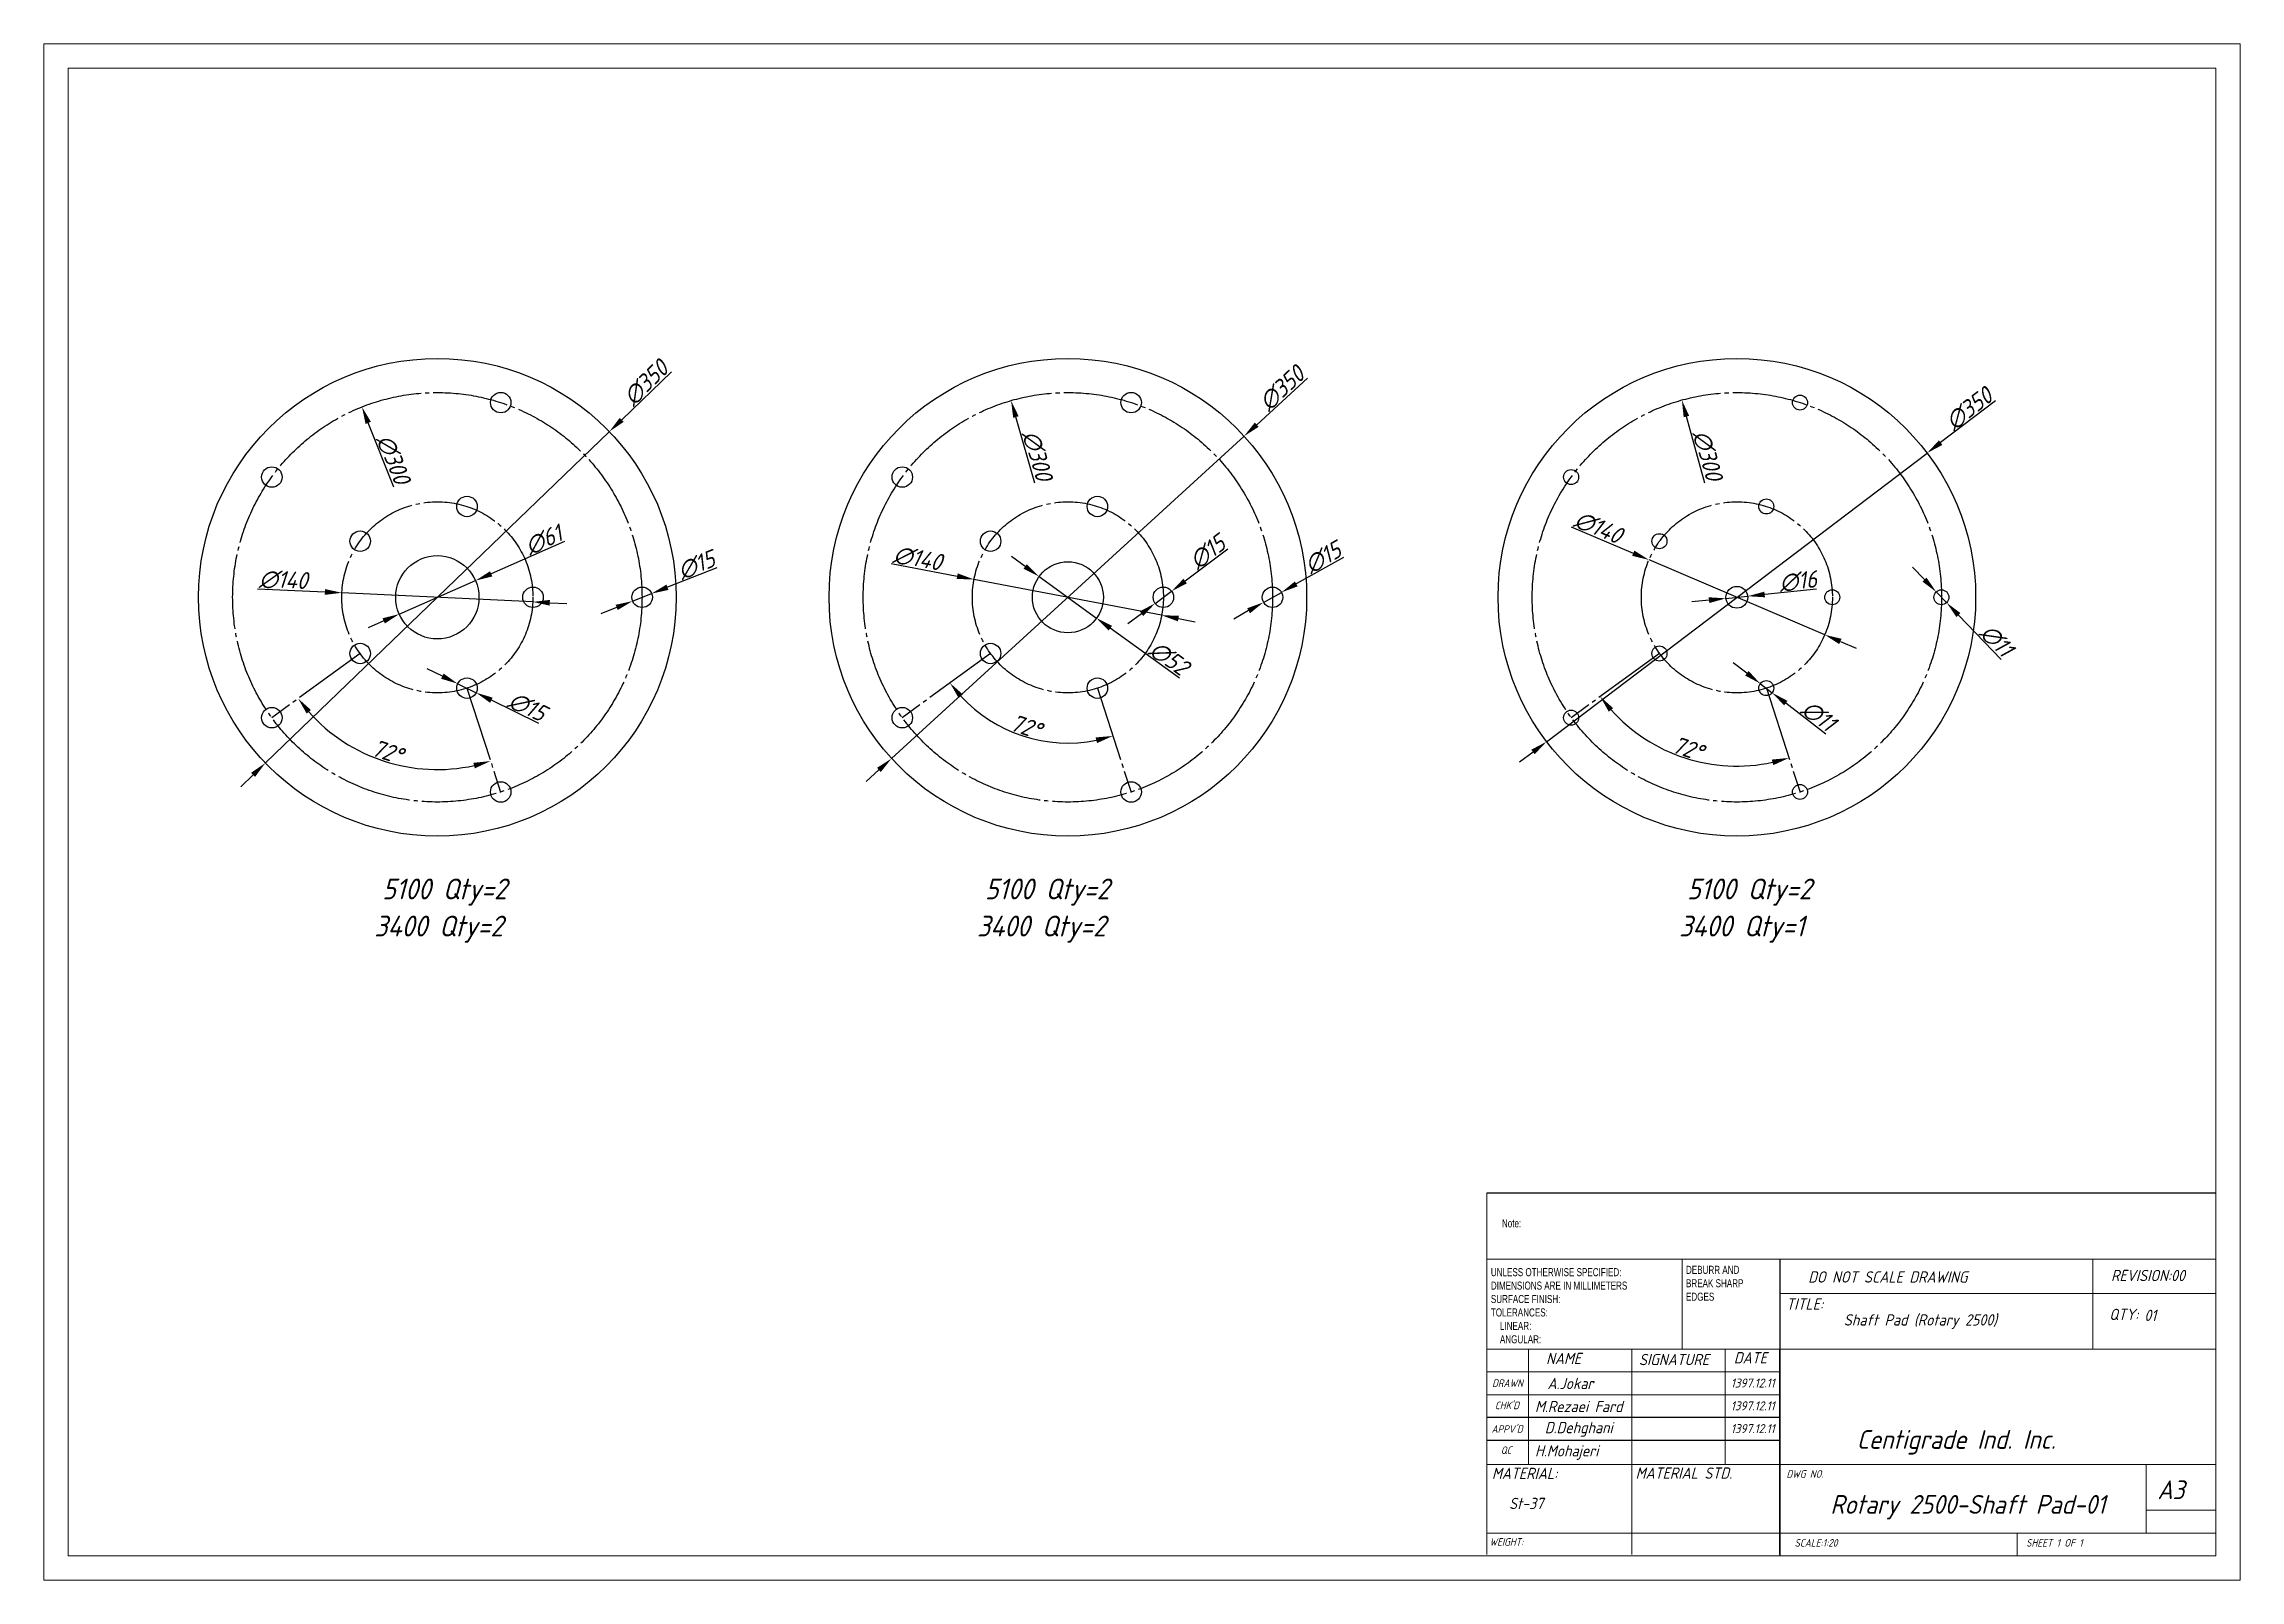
# Model space of a CAD drawing. Header units: millimetres. Extents: x -375 to 6063, y 6933 to 8058.
# Drawn here: x 2844 to 4453, y 6933 to 8058 of the extents above; entities that cross this region are included whole.
import ezdxf

# ---------------------------------------------------------------- set-up
doc = ezdxf.new("R2010")
doc.units = ezdxf.units.MM
doc.header["$LTSCALE"] = 5
doc.linetypes.add('JIS_08_11', pattern=[12.8, 11, -0.6, 0.6, -0.6])
doc.styles.add('GENISO', font='geniso.shx', dxfattribs={"oblique": 15})
doc.styles.add('SLDTEXTSTYLE0', font='TXT', dxfattribs={"width": 0.75})
doc.dimstyles.new('Scale', dxfattribs={"dimscale": 5, "dimtxt": 2.5, "dimasz": 2.5, "dimexe": 1, "dimexo": 1, "dimgap": 0.2, "dimtad": 1, "dimdec": 0, "dimzin": 0, "dimtxsty": 'GENISO', "dimcen": 2.5, "dimclrd": 1, "dimclre": 1, "dimclrt": 256, "dimadec": 0, "dimazin": 0, "dimtfac": 1, "dimtdec": 0, "dimtmove": 0, "dimatfit": 3, "dimfxl": 1, "dimtzin": 0, "dimlwd": -1, "dimlwe": -1, "dimarcsym": 0})

msp = doc.modelspace()

# ---------------------------------------------------------------- texts
at = {"style": 'GENISO', "oblique": 15}
for s, p in [('5100 Qty=2', (3091.5, 7431.6)), ('5100 Qty=2', (3533.2, 7431.6)), ('5100 Qty=2', (4047.8, 7431.6)), ('3400 Qty=2', (3085.7, 7404.4)), ('3400 Qty=2', (3527.4, 7404.4)), ('3400 Qty=1', (4042, 7404.4))]:
    msp.add_text(s, height=15.25, dxfattribs=at).set_placement(p)
at = {"color": 7, "linetype": 'ByBlock', "lineweight": 9, "insert": (3912.1, 7197.2), "char_height": 5.9, "attachment_point": 1, "style": 'SLDTEXTSTYLE0'}
msp.add_mtext('Note:', dxfattribs=at)
at = {"attachment_point": 5, "style": 'GENISO'}
for s, insert, char_height in [('DO NOT SCALE DRAWING', (4194.9, 7154.9), 8.264), ('REVISION:00', (4385.6, 7156), 8.264), ('TITLE:', (4134, 7135.1), 8.26), ('QTY:', (4367.9, 7127.5), 8.26), ('01', (4387.3, 7126.8), 8.26), ('Shaft Pad (Rotary 2500)', (4218.8, 7122.2), 8.264), ('NAME', (3957.3, 7095.2), 8.26), ('SIGNATURE', (4038.2, 7094.4), 8.26), ('DATE', (4094.2, 7095.7), 8.26), ('DRAWN', (3916.2, 7077.1), 5.51), ('A.Jokar', (3962.3, 7076.9), 8.26), ('1397.12.11', (4095.9, 7077.2), 6.61), ("CHK'D", (3915.8, 7060.8), 5.51), ('M.Rezaei Fard', (3968.4, 7060), 8.264), ('1397.12.11', (4095.9, 7060.5), 6.61), ("APPV'D", (3915.9, 7043.5), 5.51), ('D.Dehghani', (3968.4, 7043.3), 8.26), ('1397.12.11', (4095.9, 7043.8), 6.61), ('Centigrade Ind. Inc.', (4245, 7033.8), 13.773), ('QC', (3915.2, 7028), 5.51), ('H.Mohajeri', (3959.6, 7026.3), 8.26), ('MATERIAL:', (3928.8, 7011), 8.26), ('MATERIAL STD.', (4045.4, 7011.2), 8.264), ('DWG NO.', (4134.2, 7010.6), 5.51), ('A3', (4402.4, 6999), 13.77), ('St-37', (3929.9, 6989), 8.26), ('Rotary 2500-Shaft Pad-01', (4253.6, 6986.2), 13.773), ('WEIGHT:', (3915.4, 6960.8), 5.51), ('SCALE:1:20', (4142.3, 6960.1), 5.51), ('SHEET 1 OF 1', (4317, 6960.1), 5.509)]:
    msp.add_mtext(s, dxfattribs=dict(at, insert=insert, char_height=char_height))

# ---------------------------------------------------------------- blocks, each defined once
blk = doc.blocks.new('*U1')
for centre in [(-40, 0), (40, 0)]:
    blk.add_circle(centre, 7.5)
blk = doc.blocks.new('*U2')
at = {"color": 0, "linetype": 'ByBlock', "lineweight": -2, "transparency": 16777216}
for p, rotation in [((1127.8, 740.9), 72), ((1004.8, 700.9), 144), ((1004.8, 571.6), 215.9999999999999), ((1127.8, 531.7), 287.9999999999999)]:
    blk.add_blockref('*U1', p, dxfattribs=dict(at, rotation=rotation))
blk.add_blockref('*U1', (1203.8, 636.3), dxfattribs=at)
blk = doc.blocks.new('*U3')
for centre in [(-40, 0), (40, 0)]:
    blk.add_circle(centre, 7.5)
blk = doc.blocks.new('*U4')
at = {"color": 0, "linetype": 'ByBlock', "lineweight": -2, "transparency": 16777216}
for p, rotation in [((1127.8, 740.9), 72), ((1004.8, 700.9), 144), ((1004.8, 571.6), 215.9999999999999), ((1127.8, 531.7), 287.9999999999999)]:
    blk.add_blockref('*U3', p, dxfattribs=dict(at, rotation=rotation))
blk.add_blockref('*U3', (1203.8, 636.3), dxfattribs=at)
blk = doc.blocks.new('SW_NOTE_0')
at = {"color": 0, "linetype": 'Continuous', "lineweight": 0, "char_height": 1.5, "attachment_point": 1, "style": 'SLDTEXTSTYLE0'}
for s, insert in [('UNLESS OTHERWISE SPECIFIED:', (0, 1.93)), ('SURFACE FINISH:', (0, -3.07)), ('DIMENSIONS ARE IN MILLIMETERS', (0, -0.57)), ('TOLERANCES:', (0, -5.57)), ('LINEAR:', (1.69, -8.07)), ('ANGULAR:', (1.69, -10.57))]:
    blk.add_mtext(s, dxfattribs=dict(at, insert=insert))
blk = doc.blocks.new('SW_NOTE_1')
at = {"color": 0, "linetype": 'Continuous', "lineweight": 0, "char_height": 1.5, "attachment_point": 1, "style": 'SLDTEXTSTYLE0'}
for s, insert in [('DEBURR AND', (0, 1.93)), ('BREAK SHARP', (0, -0.57)), ('EDGES', (0, -3.07))]:
    blk.add_mtext(s, dxfattribs=dict(at, insert=insert))
blk = doc.blocks.new('*U9')
for centre in [(-40, 0), (40, 0)]:
    blk.add_circle(centre, 5.5)
blk = doc.blocks.new('*U10')
at = {"color": 0, "linetype": 'ByBlock', "lineweight": -2, "transparency": 16777216}
for p, rotation in [((1909.1, 740.9), 72), ((1786.1, 700.9), 144), ((1786.1, 571.6), 215.9999999999999), ((1909.1, 531.7), 287.9999999999999)]:
    blk.add_blockref('*U9', p, dxfattribs=dict(at, rotation=rotation))
blk.add_blockref('*U9', (1985.1, 636.3), dxfattribs=at)
blk = doc.blocks.new('*D11')
at = {"color": 1, "transparency": 16777216}
for p, q in [((3303.4, 7818), (3267, 7782.9)), ((3005.9, 7531.5), (3258, 7774.3)), ((2996.9, 7522.8), (2987.9, 7514.1))]:
    blk.add_line(p, q, dxfattribs=at)
for points in [[(3265.6, 7784.4), (3268.4, 7781.4), (3258, 7774.3)], [(2995.4, 7524.3), (2998.3, 7521.3), (3005.9, 7531.5)]]:
    blk.add_solid(points, dxfattribs=at)
at = {"layer": 'Defpoints', "color": 0, "transparency": 16777216}
for p in [(3258, 7774.3), (3005.9, 7531.5)]:
    blk.add_point(p, dxfattribs=at)
at = {"transparency": 16777216, "insert": (3284.7, 7810), "char_height": 12.5, "attachment_point": 5, "rotation": 43.9201, "style": 'GENISO'}
blk.add_mtext('∅350', dxfattribs=at)
blk = doc.blocks.new('*D12')
at = {"color": 1, "transparency": 16777216}
blk.add_line((3099.9, 7733.6), (3081.3, 7780.7), dxfattribs=at)
blk.add_solid([(3083.2, 7781.5), (3079.3, 7779.9), (3076.7, 7792.3)], dxfattribs=at)
at = {"layer": 'Defpoints', "color": 0, "transparency": 16777216}
for p in [(3076.7, 7792.3), (3187.2, 7513.4)]:
    blk.add_point(p, dxfattribs=at)
at = {"transparency": 16777216, "insert": (3099.6, 7754), "char_height": 12.5, "attachment_point": 5, "rotation": 291.6281, "style": 'GENISO'}
blk.add_mtext('∅300', dxfattribs=at)
blk = doc.blocks.new('*D13')
at = {"color": 1, "transparency": 16777216}
for p, q in [((3000.2, 7659.2), (3049.5, 7656.8)), ((3201.9, 7649.5), (3062, 7656.2)), ((3214.3, 7648.9), (3226.8, 7648.3))]:
    blk.add_line(p, q, dxfattribs=at)
for points in [[(3049.6, 7658.9), (3049.4, 7654.7), (3062, 7656.2)], [(3214.4, 7651), (3214.2, 7646.8), (3201.9, 7649.5)]]:
    blk.add_solid(points, dxfattribs=at)
at = {"layer": 'Defpoints', "color": 0, "transparency": 16777216}
for p in [(3062, 7656.2), (3201.9, 7649.5)]:
    blk.add_point(p, dxfattribs=at)
at = {"transparency": 16777216, "insert": (3019, 7665.5), "char_height": 12.5, "attachment_point": 5, "rotation": 357.2648, "style": 'GENISO'}
blk.add_mtext('∅140', dxfattribs=at)
blk = doc.blocks.new('*D15')
at = {"color": 1, "transparency": 16777216}
for p, q in [((3225.1, 7693.7), (3171.3, 7670.1)), ((3104, 7640.6), (3159.9, 7665.1)), ((3092.6, 7635.6), (3081.1, 7630.6))]:
    blk.add_line(p, q, dxfattribs=at)
for points in [[(3170.5, 7672), (3172.2, 7668.2), (3159.9, 7665.1)], [(3091.7, 7637.5), (3093.4, 7633.7), (3104, 7640.6)]]:
    blk.add_solid(points, dxfattribs=at)
at = {"layer": 'Defpoints', "color": 0, "transparency": 16777216}
for p in [(3159.9, 7665.1), (3104, 7640.6)]:
    blk.add_point(p, dxfattribs=at)
at = {"transparency": 16777216, "insert": (3209.8, 7694.9), "char_height": 12.5, "attachment_point": 5, "rotation": 23.6685, "style": 'GENISO'}
blk.add_mtext('∅61', dxfattribs=at)
blk = doc.blocks.new('*D16')
at = {"color": 1, "transparency": 16777216}
for p, q in [((3135.6, 7595.1), (3124.4, 7600.6)), ((3146.8, 7589.6), (3160.3, 7583)), ((3206.4, 7560.4), (3171.5, 7577.5))]:
    blk.add_line(p, q, dxfattribs=at)
for points in [[(3136.5, 7597), (3134.7, 7593.2), (3146.8, 7589.6)], [(3172.4, 7579.4), (3170.6, 7575.6), (3160.3, 7583)]]:
    blk.add_solid(points, dxfattribs=at)
at = {"layer": 'Defpoints', "color": 0, "transparency": 16777216}
for p in [(3146.8, 7589.6), (3160.3, 7583)]:
    blk.add_point(p, dxfattribs=at)
at = {"transparency": 16777216, "insert": (3197.8, 7572.7), "char_height": 12.5, "attachment_point": 5, "rotation": 333.8876, "style": 'GENISO'}
blk.add_mtext('∅15', dxfattribs=at)
blk = doc.blocks.new('*D17')
at = {"color": 1, "transparency": 16777216}
for p, q in [((3336.7, 7674.6), (3300.5, 7660.2)), ((3263.3, 7645.5), (3251.7, 7640.9)), ((3275, 7650.1), (3288.9, 7655.6))]:
    blk.add_line(p, q, dxfattribs=at)
for points in [[(3299.8, 7662.2), (3301.3, 7658.3), (3288.9, 7655.6)], [(3262.6, 7647.4), (3264.1, 7643.6), (3275, 7650.1)]]:
    blk.add_solid(points, dxfattribs=at)
at = {"layer": 'Defpoints', "color": 0, "transparency": 16777216}
for p in [(3275, 7650.1), (3288.9, 7655.6)]:
    blk.add_point(p, dxfattribs=at)
at = {"transparency": 16777216, "insert": (3321.7, 7676.5), "char_height": 12.5, "attachment_point": 5, "rotation": 21.6488, "style": 'GENISO'}
blk.add_mtext('∅15', dxfattribs=at)
blk = doc.blocks.new('*D18')
at = {"color": 1, "transparency": 16777216}
for p, q in [((3769.7, 7813.5), (3732.4, 7779.3)), ((3464.8, 7534.8), (3723.1, 7770.9)), ((3455.5, 7526.4), (3446.3, 7518))]:
    blk.add_line(p, q, dxfattribs=at)
for points in [[(3731, 7780.9), (3733.8, 7777.8), (3723.1, 7770.9)], [(3454.1, 7527.9), (3456.9, 7524.9), (3464.8, 7534.8)]]:
    blk.add_solid(points, dxfattribs=at)
at = {"layer": 'Defpoints', "color": 0, "transparency": 16777216}
for p in [(3723.1, 7770.9), (3464.8, 7534.8)]:
    blk.add_point(p, dxfattribs=at)
at = {"transparency": 16777216, "insert": (3750.8, 7806), "char_height": 12.5, "attachment_point": 5, "rotation": 42.418, "style": 'GENISO'}
blk.add_mtext('∅350', dxfattribs=at)
blk = doc.blocks.new('*D19')
at = {"color": 1, "transparency": 16777216}
for p, q in [((3796, 7682.1), (3761.4, 7662.7)), ((3737.4, 7649.2), (3750.5, 7656.5)), ((3726.5, 7643.1), (3715.6, 7636.9))]:
    blk.add_line(p, q, dxfattribs=at)
for points in [[(3760.4, 7664.5), (3762.4, 7660.9), (3750.5, 7656.5)], [(3725.5, 7644.9), (3727.5, 7641.2), (3737.4, 7649.2)]]:
    blk.add_solid(points, dxfattribs=at)
at = {"layer": 'Defpoints', "color": 0, "transparency": 16777216}
for p in [(3737.4, 7649.2), (3750.5, 7656.5)]:
    blk.add_point(p, dxfattribs=at)
at = {"transparency": 16777216, "insert": (3780.9, 7682), "char_height": 12.5, "attachment_point": 5, "rotation": 29.3685, "style": 'GENISO'}
blk.add_mtext('∅15', dxfattribs=at)
blk = doc.blocks.new('*D20')
at = {"color": 1, "transparency": 16777216}
for p, q in [((3711.2, 7688.1), (3680, 7664.8)), ((3657.9, 7648.4), (3670, 7657.3)), ((3647.9, 7640.9), (3637.9, 7633.4))]:
    blk.add_line(p, q, dxfattribs=at)
for points in [[(3678.7, 7666.5), (3681.2, 7663.1), (3670, 7657.3)], [(3646.7, 7642.6), (3649.2, 7639.2), (3657.9, 7648.4)]]:
    blk.add_solid(points, dxfattribs=at)
at = {"layer": 'Defpoints', "color": 0, "transparency": 16777216}
for p in [(3657.9, 7648.4), (3670, 7657.3)]:
    blk.add_point(p, dxfattribs=at)
at = {"transparency": 16777216, "insert": (3696.3, 7686), "char_height": 12.5, "attachment_point": 5, "rotation": 36.6975, "style": 'GENISO'}
blk.add_mtext('∅15', dxfattribs=at)
blk = doc.blocks.new('*D21')
at = {"color": 1, "transparency": 16777216}
blk.add_line((3569.9, 7736.4), (3555.9, 7785), dxfattribs=at)
blk.add_solid([(3557.9, 7785.6), (3553.9, 7784.4), (3552.4, 7797)], dxfattribs=at)
at = {"layer": 'Defpoints', "color": 0, "transparency": 16777216}
for p in [(3552.4, 7797), (3635.5, 7508.7)]:
    blk.add_point(p, dxfattribs=at)
at = {"transparency": 16777216, "insert": (3571.6, 7756.7), "char_height": 12.5, "attachment_point": 5, "rotation": 286.0743, "style": 'GENISO'}
blk.add_mtext('∅300', dxfattribs=at)
blk = doc.blocks.new('*D22')
at = {"color": 1, "transparency": 16777216}
for p, q in [((3464.4, 7677.6), (3512.9, 7668.3)), ((3662.7, 7639.7), (3525.2, 7666)), ((3675, 7637.4), (3687.3, 7635))]:
    blk.add_line(p, q, dxfattribs=at)
for points in [[(3513.3, 7670.4), (3512.5, 7666.3), (3525.2, 7666)], [(3675.4, 7639.4), (3674.6, 7635.3), (3662.7, 7639.7)]]:
    blk.add_solid(points, dxfattribs=at)
at = {"layer": 'Defpoints', "color": 0, "transparency": 16777216}
for p in [(3525.2, 7666), (3662.7, 7639.7)]:
    blk.add_point(p, dxfattribs=at)
at = {"transparency": 16777216, "insert": (3483.9, 7681.3), "char_height": 12.5, "attachment_point": 5, "rotation": 349.1834, "style": 'GENISO'}
blk.add_mtext('∅140', dxfattribs=at)
blk = doc.blocks.new('*D23')
at = {"color": 1, "transparency": 16777216}
for p, q in [((3562.8, 7675.4), (3552.6, 7682.8)), ((3572.9, 7668.1), (3615, 7637.6)), ((3675.8, 7593.7), (3625.1, 7630.3))]:
    blk.add_line(p, q, dxfattribs=at)
for points in [[(3564, 7677.1), (3561.5, 7673.8), (3572.9, 7668.1)], [(3626.4, 7632), (3623.9, 7628.6), (3615, 7637.6)]]:
    blk.add_solid(points, dxfattribs=at)
at = {"layer": 'Defpoints', "color": 0, "transparency": 16777216}
for p in [(3572.9, 7668.1), (3615, 7637.6)]:
    blk.add_point(p, dxfattribs=at)
at = {"transparency": 16777216, "insert": (3668.1, 7608.2), "char_height": 12.5, "attachment_point": 5, "rotation": 324.1046, "style": 'GENISO'}
blk.add_mtext('∅52', dxfattribs=at)
blk = doc.blocks.new('*D24')
at = {"color": 1, "transparency": 16777216}
for p, q in [((4273.9, 7796.8), (4233.6, 7766.2)), ((3944.8, 7547.1), (4223.7, 7758.6)), ((3934.9, 7539.5), (3924.9, 7532))]:
    blk.add_line(p, q, dxfattribs=at)
for points in [[(4232.4, 7767.9), (4234.9, 7764.5), (4223.7, 7758.6)], [(3933.6, 7541.2), (3936.1, 7537.9), (3944.8, 7547.1)]]:
    blk.add_solid(points, dxfattribs=at)
at = {"layer": 'Defpoints', "color": 0, "transparency": 16777216}
for p in [(4223.7, 7758.6), (3944.8, 7547.1)]:
    blk.add_point(p, dxfattribs=at)
at = {"transparency": 16777216, "insert": (4254.4, 7791), "char_height": 12.5, "attachment_point": 5, "rotation": 37.1868, "style": 'GENISO'}
blk.add_mtext('∅350', dxfattribs=at)
blk = doc.blocks.new('*D25')
at = {"color": 1, "transparency": 16777216}
blk.add_line((4060.9, 7736.6), (4047.3, 7785.3), dxfattribs=at)
blk.add_solid([(4049.3, 7785.9), (4045.3, 7784.8), (4044, 7797.4)], dxfattribs=at)
at = {"layer": 'Defpoints', "color": 0, "transparency": 16777216}
for p in [(4044, 7797.4), (4124.5, 7508.4)]:
    blk.add_point(p, dxfattribs=at)
at = {"transparency": 16777216, "insert": (4062.8, 7756.9), "char_height": 12.5, "attachment_point": 5, "rotation": 285.5751, "style": 'GENISO'}
blk.add_mtext('∅300', dxfattribs=at)
blk = doc.blocks.new('*D26')
at = {"color": 1, "transparency": 16777216}
for p, q in [((4221.8, 7665.9), (4213.1, 7674.9)), ((4230.4, 7656.8), (4238.1, 7648.9)), ((4277.9, 7607.3), (4246.7, 7639.9))]:
    blk.add_line(p, q, dxfattribs=at)
for points in [[(4223.3, 7667.3), (4220.3, 7664.4), (4230.4, 7656.8)], [(4248.2, 7641.3), (4245.2, 7638.4), (4238.1, 7648.9)]]:
    blk.add_solid(points, dxfattribs=at)
at = {"layer": 'Defpoints', "color": 0, "transparency": 16777216}
for p in [(4230.4, 7656.8), (4238.1, 7648.9)]:
    blk.add_point(p, dxfattribs=at)
at = {"transparency": 16777216, "insert": (4274.7, 7621.2), "char_height": 12.5, "attachment_point": 5, "rotation": 313.8137, "style": 'GENISO'}
blk.add_mtext('∅11', dxfattribs=at)
blk = doc.blocks.new('*D27')
at = {"color": 1, "transparency": 16777216}
for p, q in [((4091.6, 7597.3), (4081.7, 7604.9)), ((4101.5, 7589.6), (4110.2, 7582.9)), ((4149.5, 7552.7), (4120.1, 7575.3))]:
    blk.add_line(p, q, dxfattribs=at)
for points in [[(4092.9, 7598.9), (4090.4, 7595.6), (4101.5, 7589.6)], [(4121.4, 7577), (4118.9, 7573.7), (4110.2, 7582.9)]]:
    blk.add_solid(points, dxfattribs=at)
at = {"layer": 'Defpoints', "color": 0, "transparency": 16777216}
for p in [(4101.5, 7589.6), (4110.2, 7582.9)]:
    blk.add_point(p, dxfattribs=at)
at = {"transparency": 16777216, "insert": (4144.2, 7566), "char_height": 12.5, "attachment_point": 5, "rotation": 322.4077, "style": 'GENISO'}
blk.add_mtext('∅11', dxfattribs=at)
blk = doc.blocks.new('*D28')
at = {"color": 1, "transparency": 16777216}
for p, q in [((4063.9, 7650.8), (4051.4, 7649.6)), ((4076.3, 7652.1), (4092.2, 7653.7)), ((4142.7, 7658.8), (4104.7, 7654.9))]:
    blk.add_line(p, q, dxfattribs=at)
for points in [[(4063.6, 7652.9), (4064.1, 7648.7), (4076.3, 7652.1)], [(4104.4, 7657), (4104.9, 7652.9), (4092.2, 7653.7)]]:
    blk.add_solid(points, dxfattribs=at)
at = {"layer": 'Defpoints', "color": 0, "transparency": 16777216}
for p in [(4076.3, 7652.1), (4092.2, 7653.7)]:
    blk.add_point(p, dxfattribs=at)
at = {"transparency": 16777216, "insert": (4129.2, 7664.7), "char_height": 12.5, "attachment_point": 5, "rotation": 5.7649, "style": 'GENISO'}
blk.add_mtext('∅16', dxfattribs=at)
blk = doc.blocks.new('*D29')
at = {"color": 1, "transparency": 16777216}
for p, q in [((3962.9, 7704.5), (4008.4, 7685.2)), ((4148.7, 7625.4), (4019.9, 7680.3)), ((4160.2, 7620.5), (4171.7, 7615.6))]:
    blk.add_line(p, q, dxfattribs=at)
for points in [[(4009.2, 7687.1), (4007.5, 7683.3), (4019.9, 7680.3)], [(4161, 7622.5), (4159.3, 7618.6), (4148.7, 7625.4)]]:
    blk.add_solid(points, dxfattribs=at)
at = {"layer": 'Defpoints', "color": 0, "transparency": 16777216}
for p in [(4019.9, 7680.3), (4148.7, 7625.4)]:
    blk.add_point(p, dxfattribs=at)
at = {"transparency": 16777216, "insert": (3982.7, 7704), "char_height": 12.5, "attachment_point": 5, "rotation": 336.9316, "style": 'GENISO'}
blk.add_mtext('∅140', dxfattribs=at)
blk = doc.blocks.new('*D30')
at = {"color": 1, "transparency": 16777216}
blk.add_arc((4084.3, 7652.9), 123.7, 221.7911, 282.2089, dxfattribs=at)
for points in [[(3990.4, 7569.1), (3993.6, 7571.7), (3984.2, 7580.1)], [(4109.9, 7534), (4111, 7529.9), (4122.5, 7535.2)]]:
    blk.add_solid(points, dxfattribs=at)
at = {"layer": 'Defpoints', "color": 0, "transparency": 16777216}
for p in [(4027.6, 7611.7), (4105.9, 7586.3), (3962.9, 7564.7), (4022.4, 7545.7), (4130.6, 7510.2)]:
    blk.add_point(p, dxfattribs=at)
at = {"transparency": 16777216, "insert": (4048.3, 7542.1), "char_height": 12.5, "attachment_point": 5, "rotation": 342, "style": 'GENISO'}
blk.add_mtext('72°', dxfattribs=at)
blk = doc.blocks.new('*D31')
at = {"color": 1, "transparency": 16777216}
blk.add_arc((3594, 7652.9), 106.8, 222.7099, 281.2901, dxfattribs=at)
for points in [[(3513.9, 7579.1), (3517.1, 7581.7), (3507.6, 7590.1)], [(3614.3, 7550.2), (3615.4, 7546.1), (3627, 7551.3)]]:
    blk.add_solid(points, dxfattribs=at)
at = {"layer": 'Defpoints', "color": 0, "transparency": 16777216}
for p in [(3537.3, 7611.7), (3615.6, 7586.3), (3472.6, 7564.7), (3540.6, 7560.4), (3640.3, 7510.2)]:
    blk.add_point(p, dxfattribs=at)
at = {"transparency": 16777216, "insert": (3563.2, 7558.2), "char_height": 12.5, "attachment_point": 5, "rotation": 342, "style": 'GENISO'}
blk.add_mtext('72°', dxfattribs=at)
blk = doc.blocks.new('*D32')
at = {"color": 1, "transparency": 16777216}
blk.add_arc((3131.9, 7652.9), 126.2, 221.6791, 282.3209, dxfattribs=at)
for points in [[(3036.1, 7567.7), (3039.3, 7570.3), (3029.9, 7578.7)], [(3158.3, 7531.6), (3159.4, 7527.6), (3170.9, 7532.9)]]:
    blk.add_solid(points, dxfattribs=at)
at = {"layer": 'Defpoints', "color": 0, "transparency": 16777216}
for p in [(3075.3, 7611.7), (3153.6, 7586.3), (3010.6, 7564.7), (3068.9, 7543.6), (3178.3, 7510.2)]:
    blk.add_point(p, dxfattribs=at)
at = {"transparency": 16777216, "insert": (3095.2, 7539.8), "char_height": 12.5, "attachment_point": 5, "rotation": 342, "style": 'GENISO'}
blk.add_mtext('72°', dxfattribs=at)

# ---------------------------------------------------------------- dimensions: what is measured, and where the dimension line sits
for p1, p2, picture, middle in [((3005.9, 7531.5), (3258, 7774.3), '*D11', (3284.7, 7810)), ((3464.8, 7534.8), (3723.1, 7770.9), '*D18', (3750.8, 7806)), ((3944.8, 7547.1), (4223.7, 7758.6), '*D24', (4254.4, 7791)), ((4148.7, 7625.4), (4019.9, 7680.3), '*D29', (3982.7, 7704)), ((3662.7, 7639.7), (3525.2, 7666), '*D22', (3483.9, 7681.3)), ((3657.9, 7648.4), (3670, 7657.3), '*D20', (3696.3, 7686)), ((3275, 7650.1), (3288.9, 7655.6), '*D17', (3321.7, 7676.5)), ((3201.9, 7649.5), (3062, 7656.2), '*D13', (3019, 7665.5)), ((4076.3, 7652.1), (4092.2, 7653.7), '*D28', (4129.2, 7664.7)), ((3146.8, 7589.6), (3160.3, 7583), '*D16', (3197.8, 7572.7)), ((4101.5, 7589.6), (4110.2, 7582.9), '*D27', (4144.2, 7566))]:
    dim = msp.add_diameter_dim_2p(p1=p1, p2=p2, dimstyle='Scale')
    dim.commit()
    dim.dimension.update_dxf_attribs({"geometry": picture, "text_midpoint": middle})
for p1, p2, picture, middle in [((3187.2, 7513.4), (3076.7, 7792.3), '*D12', (3092.9, 7751.4)), ((3635.5, 7508.7), (3552.4, 7797), '*D21', (3564.6, 7754.7)), ((4124.5, 7508.4), (4044, 7797.4), '*D25', (4055.8, 7754.9)), ((3104, 7640.6), (3159.9, 7665.1), '*D15', (3212.7, 7688.3)), ((3737.4, 7649.2), (3750.5, 7656.5), '*D19', (3784.5, 7675.7)), ((3572.9, 7668.1), (3615, 7637.6), '*D23', (3663.8, 7602.3)), ((4230.4, 7656.8), (4238.1, 7648.9), '*D26', (4269.5, 7616.2))]:
    dim = msp.add_diameter_dim_2p(p1=p1, p2=p2, dimstyle='Scale')
    dim.commit()
    dim.dimension.update_dxf_attribs({"geometry": picture, "text_midpoint": middle, "dimtype": 163})
for base, line1, line2, picture, middle in [((3068.9, 7543.6), ((3075.3, 7611.7), (3010.6, 7564.7)), ((3153.6, 7586.3), (3178.3, 7510.2)), '*D32', (3095.2, 7539.8)), ((3540.6, 7560.4), ((3537.3, 7611.7), (3472.6, 7564.7)), ((3615.6, 7586.3), (3640.3, 7510.2)), '*D31', (3563.2, 7558.2)), ((4022.4, 7545.7), ((4027.6, 7611.7), (3962.9, 7564.7)), ((4105.9, 7586.3), (4130.6, 7510.2)), '*D30', (4048.3, 7542.1))]:
    dim = msp.add_angular_dim_2l(base=base, line1=line1, line2=line2, dimstyle='Scale')
    dim.commit()
    dim.dimension.update_dxf_attribs({"geometry": picture, "text_midpoint": middle})

# ---------------------------------------------------------------- linework, layer by layer
at = {"linetype": 'JIS_08_11'}
for p, q in [((3075.3, 7611.7), (3010.6, 7564.7)), ((3537.3, 7611.7), (3472.6, 7564.7)), ((4027.6, 7611.7), (3962.9, 7564.7)), ((3153.6, 7586.3), (3178.3, 7510.2)), ((3615.6, 7586.3), (3640.3, 7510.2)), ((4105.9, 7586.3), (4130.6, 7510.2))]:
    msp.add_line(p, q, dxfattribs=at)
at = {"color": 7, "linetype": 'ByBlock', "lineweight": 9}
for p, q in [((3901, 7216.6), (3901, 7168)), ((3901, 7168), (4435.4, 7168)), ((3901, 7168), (3901, 6951.5)), ((4044.2, 7168), (4044.2, 7102.1)), ((4345.2, 7102.1), (4345.2, 7168)), ((4435.4, 7142.9), (4115.8, 7142.9)), ((4435.4, 7102.1), (3901, 7102.1)), ((3931.7, 7102.1), (3931.7, 7017.5)), ((4007.2, 7102.1), (4007.2, 6951.5)), ((4075.7, 7102.1), (4075.7, 7017.5)), ((4115.8, 7085.3), (3901, 7085.3)), ((4115.8, 7068.6), (3901, 7068.6)), ((3941.9, 7017.5), (3901, 7017.5)), ((3941.9, 7017.5), (4435.4, 7017.5)), ((4384.2, 6967.3), (4384.2, 7017.5)), ((4435.4, 6984), (4384.2, 6984)), ((3901, 6967.3), (4435.4, 6967.3)), ((4289.8, 6950.6), (4289.8, 6967.3))]:
    msp.add_line(p, q, dxfattribs=at)
for p, q in [((3901, 7216.6), (4435.4, 7216.6)), ((4115.8, 7168), (4115.8, 6950.6)), ((4115.8, 6951.5), (4115.8, 7102.1)), ((4115.8, 7051.9), (3901, 7051.9)), ((4115.8, 7035.2), (3901, 7035.2))]:
    msp.add_line(p, q)
for points in [[(4453.1, 8058.3), (4453.1, 6932.8), (2843.6, 6932.8), (2843.6, 8058.3)], [(4435.4, 8040.6), (4435.4, 6950.6), (2861.3, 6950.6), (2861.3, 8040.6)]]:
    msp.add_lwpolyline(points, close=True, dxfattribs=at)
for centre, radius in [((3131.9, 7652.9), 175), ((3594, 7652.9), 175), ((4084.3, 7652.9), 175), ((3131.9, 7652.9), 30.5), ((3594, 7652.9), 26), ((4084.3, 7652.9), 8)]:
    msp.add_circle(centre, radius)
at = {"linetype": 'JIS_08_11'}
for centre, radius in [((3131.9, 7652.9), 150), ((3594, 7652.9), 150), ((4084.3, 7652.9), 150), ((3131.9, 7652.9), 70), ((3594, 7652.9), 70), ((4084.3, 7652.9), 70)]:
    msp.add_circle(centre, radius, dxfattribs=at)

# ---------------------------------------------------------------- block references
for name, p in [('*U2', (2038.2, 7016.6)), ('*U4', (2500.2, 7016.6)), ('*U10', (2209.1, 7016.6))]:
    msp.add_blockref(name, p)
at = {"color": 7, "linetype": 'ByBlock', "lineweight": 9, "xscale": 3.935238593033644, "yscale": 3.935238593033644, "zscale": 3.935238593033644}
for name, p in [('SW_NOTE_1', (4047, 7155.5)), ('SW_NOTE_0', (3904, 7153.8))]:
    msp.add_blockref(name, p, dxfattribs=at)

msp.set_redraw_order([(e.dxf.handle, doc.entitydb.next_handle()) for e in msp.query("TEXT MTEXT ATTDEF DIMENSION ARC_DIMENSION")])  # texts and dimensions are drawn at this point

doc.saveas('drawing.dxf')
